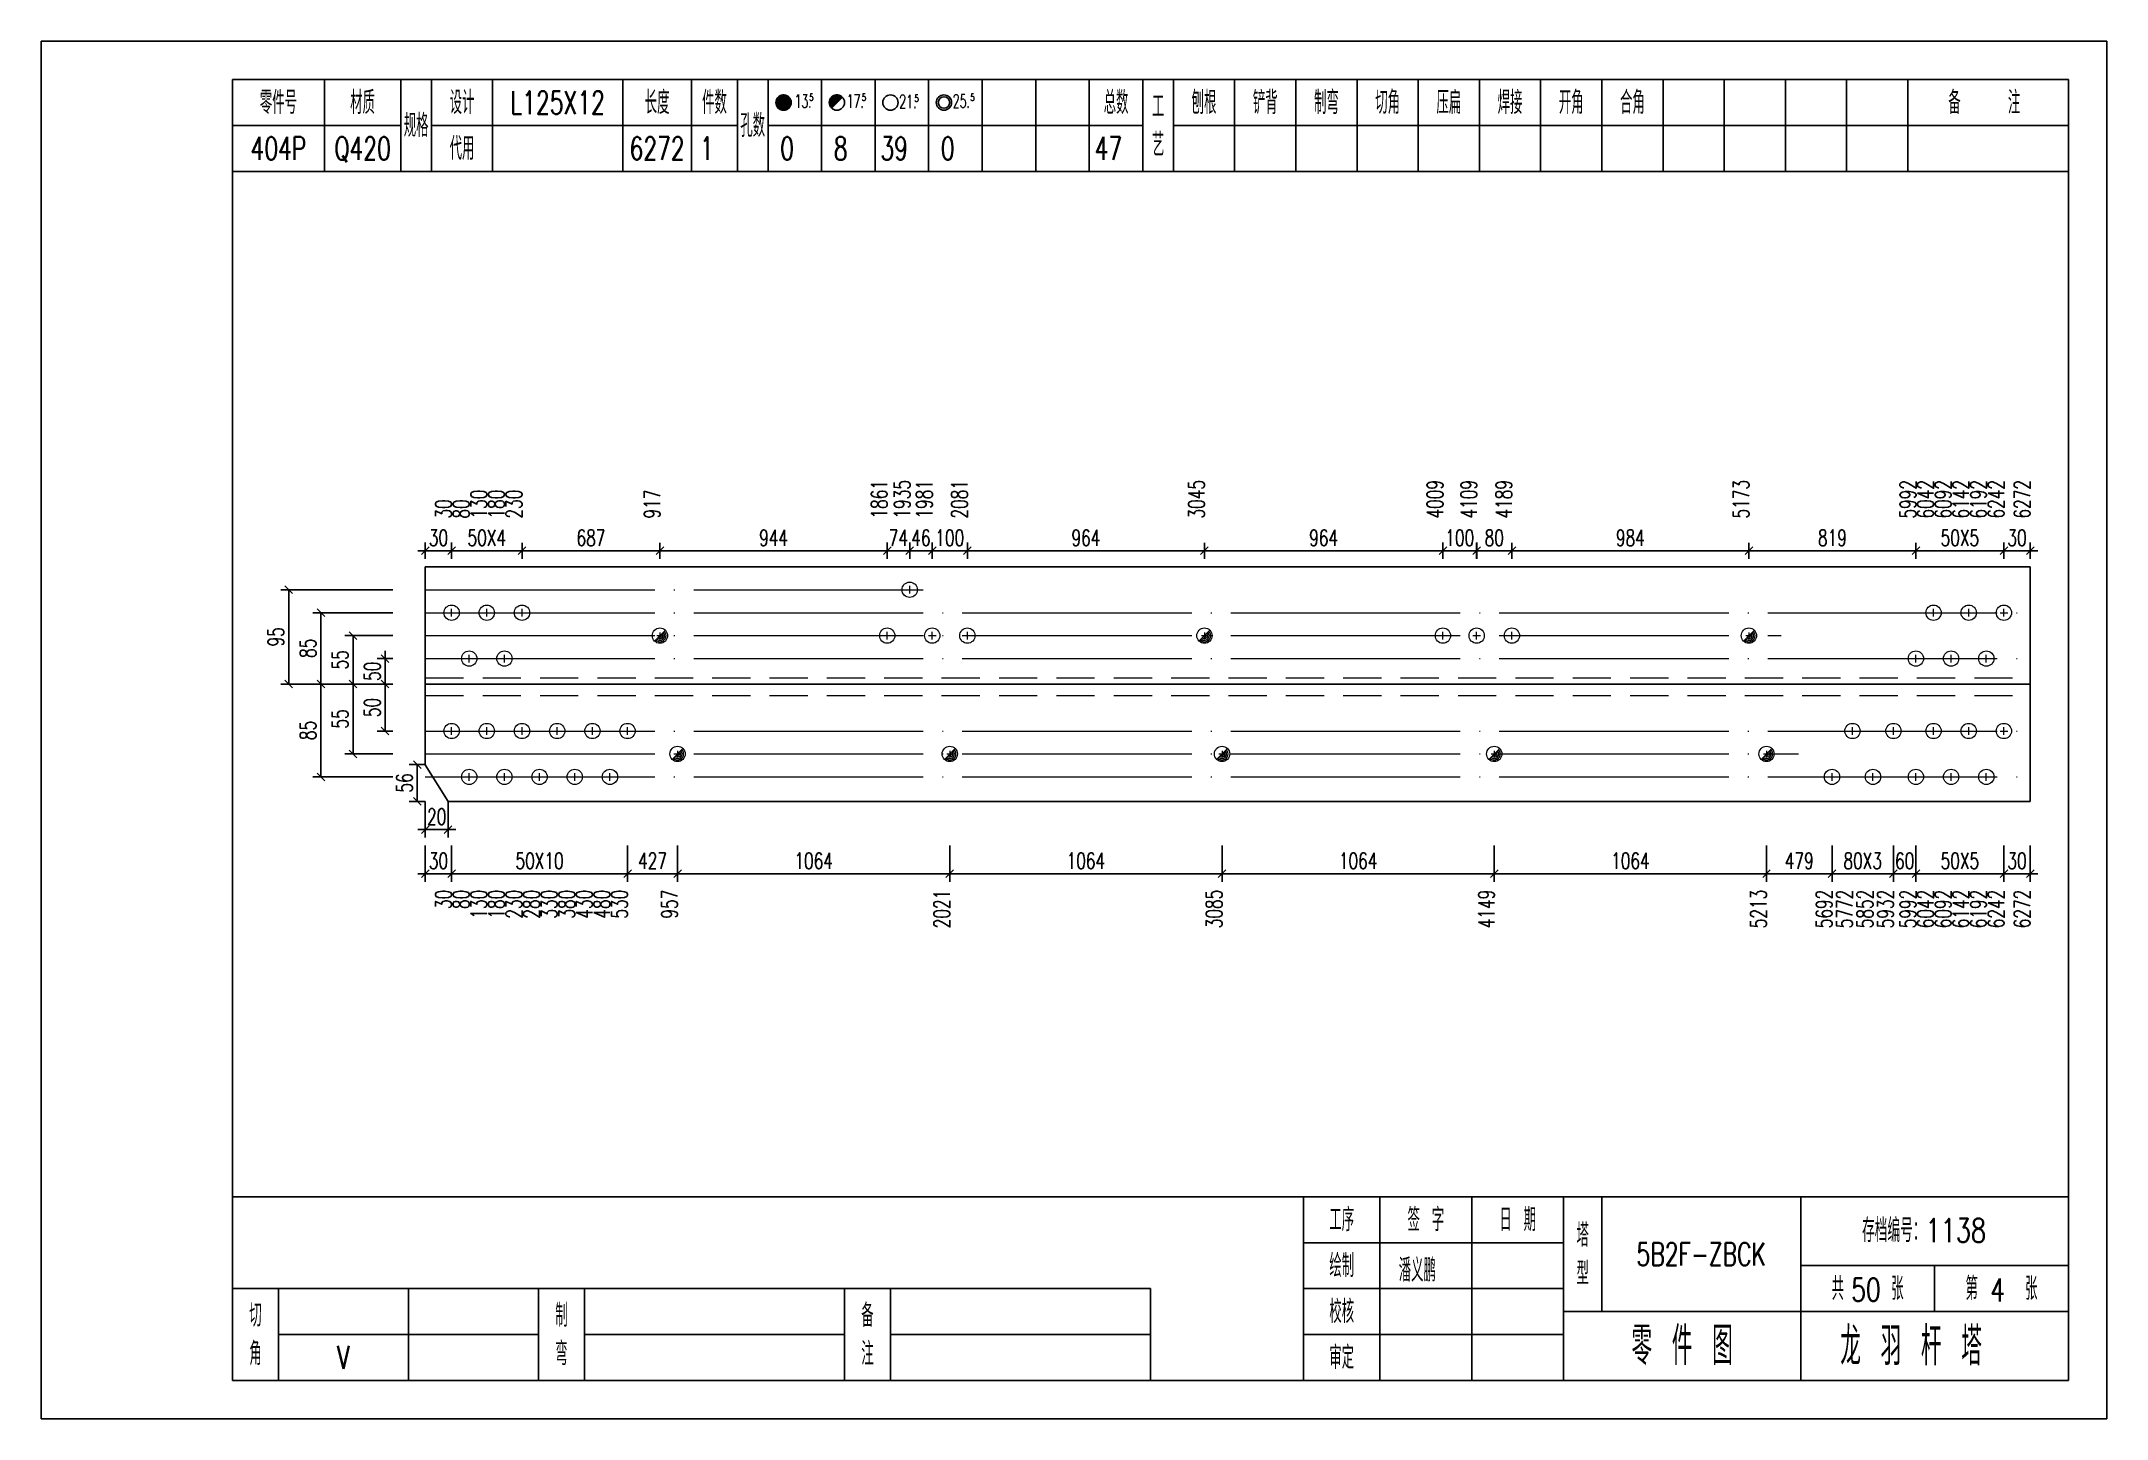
# Model space of a CAD drawing. Header units: millimetres. Extents: x 0 to 30240, y -10896 to -1348.
# Drawn here: x 810 to 1080, y -3152.2 to -2972.2 of the extents above; entities that cross this region are included whole.
import ezdxf
from ezdxf.enums import TextEntityAlignment as Align

# ---------------------------------------------------------------- set-up
doc = ezdxf.new("R2010")
doc.units = ezdxf.units.MM
doc.header["$LTSCALE"] = 20
doc.header["$PDMODE"] = 1
doc.linetypes.add('DASHDOT2X', pattern=[1.75, 1.5, -0.125, 0, -0.125])
doc.linetypes.add('HIDDEN', pattern=[0.375, 0.25, -0.125])
for name, color, linetype, lineweight in [('1', 7, 'Continuous', 25), ('11', 3, 'Continuous', 13), ('2', 1, 'HIDDEN', 13), ('5', 1, 'Continuous', 13), ('7', 2, 'DASHDOT2X', 13)]:
    doc.layers.add(name, color=color, linetype=linetype, lineweight=lineweight)
doc.styles.get("Standard").update_dxf_attribs({"font": 'simplex', "width": 0.7, "bigfont": 'gbhzfs.shx'})
doc.styles.add('SYMBOL_TXT', font='txt.shx', dxfattribs={"width": 0.6})
doc.styles.add('TITLE_TXT', font='simplex.shx', dxfattribs={"width": 0.75, "height": 2.5, "bigfont": 'gbhzfs.shx'})
doc.dimstyles.get("Standard").update_dxf_attribs({"dimtxt": 2.1, "dimasz": 1, "dimexe": 1.05, "dimexo": 0, "dimgap": 0.63, "dimtad": 1, "dimzin": 0, "dimdsep": 46, "dimtxsty": 'standard', "dimblk": 'OBLIQUE', "dimblk1": 'OBLIQUE', "dimblk2": 'OBLIQUE', "dimcen": 0.09, "dimadec": 0, "dimazin": 0, "dimtfac": 1, "dimtdec": 1, "dimtix": 1, "dimtmove": 0, "dimatfit": 3, "dimfxl": 0, "dimtolj": 1, "dimtzin": 0, "dimarcsym": 0})
pattern_1 = [(0, (-3, 0), (0, 0.0125), [])]

msp = doc.modelspace()

# ---------------------------------------------------------------- texts
at = {"style": 'TITLE_TXT', "width": 0.75}
for s, p in [('50', (1046.602, -3136.805)), ('4', (1064.791, -3136.851))]:
    msp.add_text(s, height=3, dxfattribs=at).set_placement(p)
at = {"layer": '1', "width": 0.7}
for s, p in [('L125X12', (877.5, -2980.162)), ('404P', (841, -2986.162)), ('Q420', (852, -2986.162)), ('6272', (890.5, -2986.162)), ('1', (897, -2986.162)), ('0', (907.5, -2986.162)), ('8', (914.5, -2986.162)), ('39', (921.5, -2986.162)), ('0', (928.5, -2986.162)), ('47', (949.5, -2986.162)), ('V', (849.5, -3144.162))]:
    msp.add_text(s, height=3, dxfattribs=at).set_placement(p, align=Align.MIDDLE_CENTER)
for s, p in [('130', (868.24, -3034.532)), ('180', (870.54, -3034.532)), ('230', (872.84, -3034.532)), ('917', (890.892, -3034.532)), ('1861', (920.595, -3034.532)), ('1935', (923.575, -3034.532)), ('1981', (926.482, -3034.532)), ('2081', (931.073, -3034.532)), ('3045', (962.071, -3034.532)), ('4009', (993.245, -3034.532)), ('4109', (997.66, -3034.532)), ('4189', (1002.25, -3034.532)), ('5173', (1033.249, -3034.532)), ('5992', (1055.076, -3034.532)), ('6042', (1057.376, -3034.532)), ('6092', (1059.676, -3034.532)), ('6142', (1061.976, -3034.532)), ('6192', (1064.276, -3034.532)), ('6242', (1066.6, -3034.532)), ('6272', (1070, -3034.532)), ('30', (863.64, -3034.532)), ('80', (865.94, -3034.532))]:
    msp.add_text(s, height=2.1, rotation=90, dxfattribs=at).set_placement(p)
for s, p in [('30', (863.64, -3083.042)), ('80', (865.94, -3083.042)), ('130', (868.24, -3083.042)), ('180', (870.54, -3083.042)), ('230', (872.84, -3083.042)), ('280', (875.14, -3083.042)), ('330', (877.44, -3083.042)), ('380', (879.74, -3083.042)), ('430', (882.04, -3083.042)), ('480', (884.34, -3083.042)), ('530', (886.64, -3083.042)), ('957', (893.183, -3083.042)), ('3085', (964.361, -3083.042)), ('4149', (999.96, -3083.042)), ('5213', (1035.535, -3083.042)), ('5692', (1044.104, -3083.042)), ('5772', (1046.78, -3083.042)), ('5852', (1049.456, -3083.042)), ('5932', (1052.137, -3083.042)), ('5992', (1055.076, -3083.042)), ('6042', (1057.376, -3083.042)), ('6092', (1059.676, -3083.042)), ('6142', (1061.976, -3083.042)), ('6192', (1064.276, -3083.042)), ('6242', (1066.6, -3083.042)), ('6272', (1070, -3083.042)), ('2021', (928.775, -3083.042))]:
    msp.add_text(s, height=2.1, rotation=90, dxfattribs=at).set_placement(p, align=Align.RIGHT)
at = {"layer": '1', "insert": (1027, -3130.662), "char_height": 3, "width": 26, "attachment_point": 5}
msp.add_mtext('5B2F-ZBCK', dxfattribs=at)

# ---------------------------------------------------------------- blocks, each defined once
blk = doc.blocks.new('_Oblique')
at = {"color": 0, "linetype": 'ByBlock', "lineweight": -2}
blk.add_line((-0.5, -0.5), (0.5, 0.5), dxfattribs=at)
blk = doc.blocks.new('*D6879')
at = {"layer": '1', "color": 0, "lineweight": -2}
for p, q in [((855.95, -3052.83), (853.9, -3052.83)), ((854.95, -3052.83), (854.95, -3051.83)), ((854.95, -3056.16), (854.95, -3052.83)), ((855.95, -3056.16), (853.9, -3056.16)), ((854.95, -3056.16), (854.95, -3057.16))]:
    blk.add_line(p, q, dxfattribs=at)
at = {"layer": 'Defpoints', "color": 0}
for p in [(854.95, -3052.83), (855.95, -3052.83), (855.95, -3056.16)]:
    blk.add_point(p, dxfattribs=at)
at = {"layer": '1', "color": 0, "lineweight": -2}
for p, rotation in [((854.95, -3052.83), 270), ((854.95, -3056.16), 90)]:
    blk.add_blockref('_Oblique', p, dxfattribs=dict(at, rotation=rotation))
at = {"layer": '1', "color": 0, "insert": (853.27, -3054.5), "char_height": 2.1, "attachment_point": 5, "rotation": 90}
blk.add_mtext('\\A1;50', dxfattribs=at)
blk = doc.blocks.new('*D6883')
at = {"layer": '11', "color": 0, "lineweight": -2}
for p, q in [((860.2, -3071.49), (860.2, -3076.22)), ((863.18, -3071.49), (863.18, -3076.22)), ((860.2, -3075.17), (859.2, -3075.17)), ((860.2, -3075.17), (863.18, -3075.17)), ((863.18, -3075.17), (864.18, -3075.17))]:
    blk.add_line(p, q, dxfattribs=at)
at = {"layer": 'Defpoints', "color": 0}
for p in [(860.2, -3071.49), (863.18, -3071.49), (863.18, -3075.17)]:
    blk.add_point(p, dxfattribs=at)
at = {"layer": '11', "color": 0, "lineweight": -2}
blk.add_blockref('_Oblique', (860.2, -3075.17), dxfattribs=at)
at = {"layer": '11', "color": 0, "lineweight": -2, "rotation": 180}
blk.add_blockref('_Oblique', (863.18, -3075.17), dxfattribs=at)
at = {"layer": '11', "color": 0, "insert": (861.69, -3073.49), "char_height": 2.1, "attachment_point": 5}
blk.add_mtext('\\A1;20', dxfattribs=at)
blk = doc.blocks.new('*D6884')
at = {"layer": '11', "color": 0, "lineweight": -2}
for p, q in [((860.2, -3066.69), (858.1, -3066.69)), ((859.15, -3066.69), (859.15, -3071.49)), ((860.2, -3071.49), (858.1, -3071.49))]:
    blk.add_line(p, q, dxfattribs=at)
at = {"layer": 'Defpoints', "color": 0}
for p in [(860.2, -3066.69), (859.15, -3071.49), (860.2, -3071.49)]:
    blk.add_point(p, dxfattribs=at)
at = {"layer": '11', "color": 0, "lineweight": -2}
for p, rotation in [((859.15, -3066.69), 90), ((859.15, -3071.49), 270)]:
    blk.add_blockref('_Oblique', p, dxfattribs=dict(at, rotation=rotation))
at = {"layer": '11', "color": 0, "insert": (857.47, -3069.09), "char_height": 2.1, "attachment_point": 5, "rotation": 90}
blk.add_mtext('\\A1;56', dxfattribs=at)
blk = doc.blocks.new('*D6885')
at = {"layer": '11', "color": 0, "lineweight": -2}
for p, q in [((1066.56, -3038.73), (1065.56, -3038.73)), ((1066.56, -3039.78), (1066.56, -3037.68)), ((1066.56, -3038.73), (1070, -3038.73)), ((1070, -3039.78), (1070, -3037.68)), ((1070, -3038.73), (1071, -3038.73))]:
    blk.add_line(p, q, dxfattribs=at)
at = {"layer": 'Defpoints', "color": 0}
for p in [(1066.56, -3039.78), (1070, -3038.73), (1070, -3039.78)]:
    blk.add_point(p, dxfattribs=at)
at = {"layer": '11', "color": 0, "lineweight": -2}
blk.add_blockref('_Oblique', (1066.56, -3038.73), dxfattribs=at)
at = {"layer": '11', "color": 0, "lineweight": -2, "rotation": 180}
blk.add_blockref('_Oblique', (1070, -3038.73), dxfattribs=at)
at = {"layer": '11', "color": 0, "insert": (1068.28, -3037.05), "char_height": 2.1, "attachment_point": 5}
blk.add_mtext('\\A1;30', dxfattribs=at)
blk = doc.blocks.new('*D6890')
at = {"layer": '11', "color": 0, "lineweight": -2}
for p, q in [((993.23, -3038.73), (992.23, -3038.73)), ((993.23, -3039.78), (993.23, -3037.68)), ((993.23, -3038.73), (997.64, -3038.73)), ((997.64, -3039.78), (997.64, -3037.68)), ((997.64, -3038.73), (998.64, -3038.73))]:
    blk.add_line(p, q, dxfattribs=at)
at = {"layer": 'Defpoints', "color": 0}
for p in [(993.23, -3039.78), (997.64, -3038.73), (997.64, -3039.78)]:
    blk.add_point(p, dxfattribs=at)
at = {"layer": '11', "color": 0, "lineweight": -2}
blk.add_blockref('_Oblique', (993.23, -3038.73), dxfattribs=at)
at = {"layer": '11', "color": 0, "lineweight": -2, "rotation": 180}
blk.add_blockref('_Oblique', (997.64, -3038.73), dxfattribs=at)
at = {"layer": '11', "color": 0, "insert": (995.43, -3037.05), "char_height": 2.1, "attachment_point": 5}
blk.add_mtext('\\A1;100', dxfattribs=at)
blk = doc.blocks.new('*D6893')
at = {"layer": '11', "color": 0, "lineweight": -2}
for p, q in [((926.46, -3038.73), (925.46, -3038.73)), ((926.46, -3039.78), (926.46, -3037.68)), ((926.46, -3038.73), (931.06, -3038.73)), ((931.06, -3039.78), (931.06, -3037.68)), ((931.06, -3038.73), (932.06, -3038.73))]:
    blk.add_line(p, q, dxfattribs=at)
at = {"layer": 'Defpoints', "color": 0}
for p in [(926.46, -3039.78), (931.06, -3038.73), (931.06, -3039.78)]:
    blk.add_point(p, dxfattribs=at)
at = {"layer": '11', "color": 0, "lineweight": -2}
blk.add_blockref('_Oblique', (926.46, -3038.73), dxfattribs=at)
at = {"layer": '11', "color": 0, "lineweight": -2, "rotation": 180}
blk.add_blockref('_Oblique', (931.06, -3038.73), dxfattribs=at)
at = {"layer": '11', "color": 0, "insert": (928.76, -3037.05), "char_height": 2.1, "attachment_point": 5}
blk.add_mtext('\\A1;100', dxfattribs=at)
blk = doc.blocks.new('*D6894')
at = {"layer": '11', "color": 0, "lineweight": -2}
for p, q in [((923.52, -3038.73), (922.52, -3038.73)), ((923.52, -3039.78), (923.52, -3037.68)), ((923.52, -3038.73), (926.46, -3038.73)), ((926.46, -3039.78), (926.46, -3037.68)), ((926.46, -3038.73), (927.46, -3038.73))]:
    blk.add_line(p, q, dxfattribs=at)
at = {"layer": 'Defpoints', "color": 0}
for p in [(923.52, -3039.78), (926.46, -3038.73), (926.46, -3039.78)]:
    blk.add_point(p, dxfattribs=at)
at = {"layer": '11', "color": 0, "lineweight": -2}
blk.add_blockref('_Oblique', (923.52, -3038.73), dxfattribs=at)
at = {"layer": '11', "color": 0, "lineweight": -2, "rotation": 180}
blk.add_blockref('_Oblique', (926.46, -3038.73), dxfattribs=at)
at = {"layer": '11', "color": 0, "insert": (924.99, -3037.05), "char_height": 2.1, "attachment_point": 5}
blk.add_mtext('\\A1;46', dxfattribs=at)
blk = doc.blocks.new('*D6895')
at = {"layer": '11', "color": 0, "lineweight": -2}
for p, q in [((920.58, -3038.73), (919.58, -3038.73)), ((920.58, -3039.78), (920.58, -3037.68)), ((920.58, -3038.73), (923.52, -3038.73)), ((923.52, -3039.78), (923.52, -3037.68)), ((923.52, -3038.73), (924.52, -3038.73))]:
    blk.add_line(p, q, dxfattribs=at)
at = {"layer": 'Defpoints', "color": 0}
for p in [(920.58, -3039.78), (923.52, -3038.73), (923.52, -3039.78)]:
    blk.add_point(p, dxfattribs=at)
at = {"layer": '11', "color": 0, "lineweight": -2}
blk.add_blockref('_Oblique', (920.58, -3038.73), dxfattribs=at)
at = {"layer": '11', "color": 0, "lineweight": -2, "rotation": 180}
blk.add_blockref('_Oblique', (923.52, -3038.73), dxfattribs=at)
at = {"layer": '11', "color": 0, "insert": (922.05, -3037.05), "char_height": 2.1, "attachment_point": 5}
blk.add_mtext('\\A1;74', dxfattribs=at)
blk = doc.blocks.new('*D6899')
at = {"layer": '11', "color": 0, "lineweight": -2}
for p, q in [((860.2, -3038.73), (859.2, -3038.73)), ((860.2, -3039.78), (860.2, -3037.68)), ((860.2, -3038.73), (863.64, -3038.73)), ((863.64, -3039.78), (863.64, -3037.68)), ((863.64, -3038.73), (864.64, -3038.73))]:
    blk.add_line(p, q, dxfattribs=at)
at = {"layer": 'Defpoints', "color": 0}
for p in [(860.2, -3039.78), (863.64, -3038.73), (863.64, -3039.78)]:
    blk.add_point(p, dxfattribs=at)
at = {"layer": '11', "color": 0, "lineweight": -2}
blk.add_blockref('_Oblique', (860.2, -3038.73), dxfattribs=at)
at = {"layer": '11', "color": 0, "lineweight": -2, "rotation": 180}
blk.add_blockref('_Oblique', (863.64, -3038.73), dxfattribs=at)
at = {"layer": '11', "color": 0, "insert": (861.92, -3037.05), "char_height": 2.1, "attachment_point": 5}
blk.add_mtext('\\A1;30', dxfattribs=at)
blk = doc.blocks.new('*D6900')
at = {"layer": '11', "color": 0, "lineweight": -2}
for p, q in [((1066.56, -3077.27), (1066.56, -3081.99)), ((1070, -3077.27), (1070, -3081.99)), ((1066.56, -3080.94), (1065.56, -3080.94)), ((1066.56, -3080.94), (1070, -3080.94)), ((1070, -3080.94), (1071, -3080.94))]:
    blk.add_line(p, q, dxfattribs=at)
at = {"layer": 'Defpoints', "color": 0}
for p in [(1066.56, -3077.27), (1070, -3077.27), (1070, -3080.94)]:
    blk.add_point(p, dxfattribs=at)
at = {"layer": '11', "color": 0, "lineweight": -2}
blk.add_blockref('_Oblique', (1066.56, -3080.94), dxfattribs=at)
at = {"layer": '11', "color": 0, "lineweight": -2, "rotation": 180}
blk.add_blockref('_Oblique', (1070, -3080.94), dxfattribs=at)
at = {"layer": '11', "color": 0, "insert": (1068.28, -3079.26), "char_height": 2.1, "attachment_point": 5}
blk.add_mtext('\\A1;30', dxfattribs=at)
blk = doc.blocks.new('*D6902')
at = {"layer": '11', "color": 0, "lineweight": -2}
for p, q in [((1052.12, -3077.27), (1052.12, -3081.99)), ((1055.06, -3077.27), (1055.06, -3081.99)), ((1052.12, -3080.94), (1051.12, -3080.94)), ((1052.12, -3080.94), (1055.06, -3080.94)), ((1055.06, -3080.94), (1056.06, -3080.94))]:
    blk.add_line(p, q, dxfattribs=at)
at = {"layer": 'Defpoints', "color": 0}
for p in [(1052.12, -3077.27), (1055.06, -3077.27), (1055.06, -3080.94)]:
    blk.add_point(p, dxfattribs=at)
at = {"layer": '11', "color": 0, "lineweight": -2}
blk.add_blockref('_Oblique', (1052.12, -3080.94), dxfattribs=at)
at = {"layer": '11', "color": 0, "lineweight": -2, "rotation": 180}
blk.add_blockref('_Oblique', (1055.06, -3080.94), dxfattribs=at)
at = {"layer": '11', "color": 0, "insert": (1053.59, -3079.26), "char_height": 2.1, "attachment_point": 5}
blk.add_mtext('\\A1;60', dxfattribs=at)
blk = doc.blocks.new('*D6911')
at = {"layer": '11', "color": 0, "lineweight": -2}
for p, q in [((860.2, -3077.27), (860.2, -3081.99)), ((863.64, -3077.27), (863.64, -3081.99)), ((860.2, -3080.94), (859.2, -3080.94)), ((860.2, -3080.94), (863.64, -3080.94)), ((863.64, -3080.94), (864.64, -3080.94))]:
    blk.add_line(p, q, dxfattribs=at)
at = {"layer": 'Defpoints', "color": 0}
for p in [(860.2, -3077.27), (863.64, -3077.27), (863.64, -3080.94)]:
    blk.add_point(p, dxfattribs=at)
at = {"layer": '11', "color": 0, "lineweight": -2}
blk.add_blockref('_Oblique', (860.2, -3080.94), dxfattribs=at)
at = {"layer": '11', "color": 0, "lineweight": -2, "rotation": 180}
blk.add_blockref('_Oblique', (863.64, -3080.94), dxfattribs=at)
at = {"layer": '11', "color": 0, "insert": (861.92, -3079.26), "char_height": 2.1, "attachment_point": 5}
blk.add_mtext('\\A1;30', dxfattribs=at)
blk = doc.blocks.new('M20')
for p, q in [((-0.5, 0), (0.5, 0)), ((0, -0.5), (0, 0.5))]:
    blk.add_line(p, q)
blk.add_circle((0, 0), 1)
blk = doc.blocks.new('M16')
for p, q in [((-0.71, -0.71), (0.71, 0.71)), ((-0.4, 0), (0.4, 0)), ((0, 0.4), (0, -0.4))]:
    blk.add_line(p, q)
blk.add_circle((0, 0), 1)
for radius in [0.8, 0.6, 0.4, 0.2]:
    blk.add_arc((0, 0), radius, 225, 45)
blk = doc.blocks.new('M12_HOLE')
h = blk.add_hatch()
h.set_pattern_fill('LINE', scale=0.1, style=0)
h.set_pattern_definition(pattern_1)
h.paths.add_polyline_path([(-5, 0, 1), (-1, 0, 1)])
at = {"color": 7}
blk.add_circle((-3, 0), 2, dxfattribs=at)
at = {"color": 7, "attachment_point": 1, "style": 'SYMBOL_TXT'}
for s, insert, char_height, width in [('13\\f??|b0|i0|c0|p54;.', (-0.12, 2.11), 3.5, 5.7075), ('5', (3.74, 2.26), 1.8, 2.9309)]:
    blk.add_mtext(s, dxfattribs=dict(at, insert=insert, char_height=char_height, width=width))
blk = doc.blocks.new('M16_HOLE')
h = blk.add_hatch()
h.set_pattern_fill('LINE', scale=0.1, style=0)
h.set_pattern_definition(pattern_1)
h.paths.add_polyline_path([(-1.59, 1.41, 0.668179), (-5, 0, 0.198912), (-4.41, -1.41)])
at = {"color": 7}
blk.add_circle((-3, 0), 2, dxfattribs=at)
at = {"color": 7, "attachment_point": 1, "style": 'SYMBOL_TXT'}
for s, insert, char_height, width in [('17.', (-0.44, 2.13), 3.5, 6.3164), ('5', (3.56, 2.25), 1.8, 1.822)]:
    blk.add_mtext(s, dxfattribs=dict(at, insert=insert, char_height=char_height, width=width))
blk = doc.blocks.new('M20_HOLE')
at = {"color": 7}
blk.add_circle((-3, 0), 2, dxfattribs=at)
at = {"color": 7, "attachment_point": 1, "style": 'SYMBOL_TXT'}
for s, insert, char_height, width in [('21.', (-0.69, 2.01), 3.5, 6.0735), ('5', (3.32, 2.01), 1.8, 1.4576)]:
    blk.add_mtext(s, dxfattribs=dict(at, insert=insert, char_height=char_height, width=width))
blk = doc.blocks.new('M24_HOLE')
at = {"color": 7}
for radius in [2, 1.5]:
    blk.add_circle((-3, 0), radius, dxfattribs=at)
at = {"color": 7, "attachment_point": 1, "style": 'SYMBOL_TXT'}
for s, insert, char_height, width in [('25.', (-0.69, 2.13), 3.5, 2.4294), ('5', (3.93, 2.25), 1.8, 1.9435)]:
    blk.add_mtext(s, dxfattribs=dict(at, insert=insert, char_height=char_height, width=width))
blk = doc.blocks.new('JgCard')
for p, q in [((270, 180), (0, 180)), ((0, 180), (0, 0)), ((270, 0), (270, 180)), ((265, 175), (25, 175)), ((25, 175), (25, 5)), ((37, 175), (37, 163)), ((47, 175), (47, 163)), ((51, 175), (51, 163)), ((59, 175), (59, 163)), ((76, 175), (76, 163)), ((85, 175), (85, 163)), ((91, 175), (91, 163)), ((95, 175), (95, 163)), ((102, 175), (102, 163)), ((109, 175), (109, 163)), ((116, 175), (116, 163)), ((123, 175), (123, 163)), ((130, 175), (130, 163)), ((137, 175), (137, 163)), ((144, 175), (144, 163)), ((148, 175), (148, 163)), ((156, 175), (156, 163)), ((164, 175), (164, 163)), ((172, 175), (172, 163)), ((180, 175), (180, 163)), ((188, 175), (188, 163)), ((196, 175), (196, 163)), ((204, 175), (204, 163)), ((212, 175), (212, 163)), ((220, 175), (220, 163)), ((228, 175), (228, 163)), ((236, 175), (236, 163)), ((244, 175), (244, 163)), ((265, 5), (265, 175)), ((25, 169), (47, 169)), ((51, 169), (91, 169)), ((95, 169), (144, 169)), ((148, 169), (265, 169)), ((25, 163), (265, 163)), ((25, 29), (265, 29)), ((165, 5), (165, 29)), ((175, 5), (175, 29)), ((187, 5), (187, 29)), ((199, 5), (199, 29)), ((204, 29), (204, 14)), ((230, 5), (230, 29)), ((165, 23), (199, 23)), ((230, 20), (265, 20)), ((247.5, 20), (247.5, 14)), ((25, 17), (145, 17)), ((31, 5), (31, 17)), ((48, 17), (48, 5)), ((65, 5), (65, 17)), ((71, 5), (71, 17)), ((105, 5), (105, 17)), ((111, 5), (111, 17)), ((145, 5), (145, 17)), ((165, 17), (199, 17)), ((199, 14), (265, 14)), ((31, 11), (65, 11)), ((71, 11), (105, 11)), ((111, 11), (145, 11)), ((165, 11), (199, 11)), ((25, 5), (265, 5)), ((0, 0), (270, 0))]:
    blk.add_line(p, q)
blk.add_lwpolyline([(96.03, 171.99, -1), (98.03, 171.99, -1)], format="xyb", close=True)
blk.add_point((145, 96))
at = {"xscale": 0.5, "yscale": 0.5, "zscale": 0.5}
for name, p in [('M12_HOLE', (98.53, 171.99)), ('M16_HOLE', (105.5, 172)), ('M20_HOLE', (112.5, 172)), ('M24_HOLE', (119.5, 172))]:
    blk.add_blockref(name, p, dxfattribs=at)
at = {"style": 'TITLE_TXT', "width": 0.75}
for s, height, p in [('存档编号：1138', 3.076, (238.02, 23.07)), ('潘义鹏', 3, (177.45, 17.91)), ('龙 羽 杆 塔', 5, (235.17, 6.97))]:
    blk.add_text(s, height=height, dxfattribs=at).set_placement(p)
at = {"attachment_point": 5, "style": 'TITLE_TXT'}
for s, insert, char_height, width in [('零件号', (31, 172), 3, 15), ('材质', (42, 172), 3, 8), ('设计', (55, 172), 3, 8), ('长度', (80.5, 172), 3, 8), ('件数', (88, 172), 3, 6), ('总数', (140.5, 172), 3, 7), ('工\\P艺', (146, 169), 3, 4), ('刨根', (152, 172), 3, 8), ('铲背', (160, 172), 3, 8), ('制弯', (168, 172), 3, 8), ('切角', (176, 172), 3, 8), ('压扁', (184, 172), 3, 8), ('焊接', (192, 172), 3, 8), ('开角', (200, 172), 3, 8), ('合角', (208, 172), 3, 8), ('备    注', (254, 172), 3, 22), ('规格', (49, 169), 3, 4), ('孔数', (93, 169), 3, 4), ('代用', (55, 166), 3, 8), ('工序', (170, 26), 3, 10), ('签 字', (181, 26), 3, 12), ('日 期', (193, 26), 3, 12), ('塔\\P型', (201.5, 21.5), 3, 5), ('绘制', (170, 20), 3, 10), ('共    张', (238.75, 17), 3, 17.5), ('第    张', (256.25, 17), 3, 17.5), ('切\\P角', (28, 11), 3, 6), ('制\\P弯', (68, 11), 3, 6), ('备\\P注', (108, 11), 3, 6), ('校核', (170, 14), 3, 10), ('零 件 图', (214.5, 9.5), 5, 31), ('审定', (170, 8), 3, 10)]:
    blk.add_mtext(s, dxfattribs=dict(at, insert=insert, char_height=char_height, width=width))

# ---------------------------------------------------------------- dimensions: what is measured, and where the dimension line sits
at = {"layer": '1'}
for base, p1, p2, text in [((842.35, -3043.832), (855.95, -3056.162), (855.95, -3043.832), '95'), ((846.55, -3046.832), (855.95, -3056.162), (855.95, -3046.832), '85'), ((850.75, -3049.832), (855.95, -3056.162), (855.95, -3049.832), '55'), ((846.55, -3056.162), (855.95, -3068.294), (855.95, -3056.162), '85'), ((850.75, -3056.162), (855.95, -3065.294), (855.95, -3056.162), '55'), ((854.95, -3056.162), (855.95, -3062.294), (855.95, -3056.162), '50')]:
    msp.add_linear_dim(base=base, p1=p1, p2=p2, angle=90, text=text, dimstyle='standard', dxfattribs=at).render()
dim = msp.add_linear_dim(base=(854.95, -3052.832), p1=(855.95, -3056.162), p2=(855.95, -3052.832), angle=90, text='50', dimstyle='standard', dxfattribs=at)
dim.commit()
dim.dimension.update_dxf_attribs({"geometry": '*D6879', "text_midpoint": (853.27, -3054.497)})
at = {"layer": '11'}
for base, p1, p2, text, picture, middle in [((863.64, -3038.732), (860.2, -3039.782), (863.64, -3039.782), '30', '*D6899', (861.92, -3037.052)), ((923.521, -3038.732), (920.581, -3039.782), (923.521, -3039.782), '74', '*D6895', (922.051, -3037.052)), ((926.461, -3038.732), (923.521, -3039.782), (926.461, -3039.782), '46', '*D6894', (924.991, -3037.052)), ((931.061, -3038.732), (926.461, -3039.782), (931.061, -3039.782), '100', '*D6893', (928.761, -3037.052)), ((997.639, -3038.732), (993.229, -3039.782), (997.639, -3039.782), '100', '*D6890', (995.434, -3037.052)), ((1070, -3038.732), (1066.56, -3039.782), (1070, -3039.782), '30', '*D6885', (1068.28, -3037.052)), ((863.181, -3075.167), (860.2, -3071.492), (863.181, -3071.492), '20', '*D6883', (861.691, -3073.487)), ((863.64, -3080.942), (860.2, -3077.267), (863.64, -3077.267), '30', '*D6911', (861.92, -3079.262)), ((1055.06, -3080.942), (1052.12, -3077.267), (1055.06, -3077.267), '60', '*D6902', (1053.59, -3079.262)), ((1070, -3080.942), (1066.56, -3077.267), (1070, -3077.267), '30', '*D6900', (1068.28, -3079.262))]:
    dim = msp.add_linear_dim(base=base, p1=p1, p2=p2, text=text, dimstyle='standard', dxfattribs=at)
    dim.commit()
    dim.dimension.update_dxf_attribs({"geometry": picture, "text_midpoint": middle})
for base, p1, p2, text in [((872.84, -3038.732), (863.64, -3039.782), (872.84, -3039.782), '50X4'), ((890.872, -3038.732), (872.84, -3039.782), (890.872, -3039.782), '687'), ((920.581, -3038.732), (890.872, -3039.782), (920.581, -3039.782), '944'), ((962.05, -3038.732), (931.061, -3039.782), (962.05, -3039.782), '964'), ((993.229, -3038.732), (962.05, -3039.782), (993.229, -3039.782), '964'), ((1002.239, -3038.732), (997.639, -3039.782), (1002.239, -3039.782), '80'), ((1033.228, -3038.732), (1002.239, -3039.782), (1033.228, -3039.782), '984'), ((1055.06, -3038.732), (1033.228, -3039.782), (1055.06, -3039.782), '819'), ((1066.56, -3038.732), (1055.06, -3039.782), (1066.56, -3039.782), '50X5'), ((886.64, -3080.942), (863.64, -3077.267), (886.64, -3077.267), '50X10'), ((893.172, -3080.942), (886.64, -3077.267), (893.172, -3077.267), '427'), ((928.761, -3080.942), (893.172, -3077.267), (928.761, -3077.267), '1064'), ((964.35, -3080.942), (928.761, -3077.267), (964.35, -3077.267), '1064'), ((999.939, -3080.942), (964.35, -3077.267), (999.939, -3077.267), '1064'), ((1035.528, -3080.942), (999.939, -3077.267), (1035.528, -3077.267), '1064'), ((1044.092, -3080.942), (1035.528, -3077.267), (1044.092, -3077.267), '479'), ((1052.12, -3080.942), (1044.092, -3077.267), (1052.12, -3077.267), '80X3'), ((1066.56, -3080.942), (1055.06, -3077.267), (1066.56, -3077.267), '50X5')]:
    msp.add_linear_dim(base=base, p1=p1, p2=p2, text=text, dimstyle='standard', dxfattribs=at).render()
dim = msp.add_linear_dim(base=(859.15, -3071.492), p1=(860.2, -3066.694), p2=(860.2, -3071.492), angle=90, text='56', dimstyle='standard', dxfattribs=at)
dim.commit()
dim.dimension.update_dxf_attribs({"geometry": '*D6884', "text_midpoint": (857.47, -3069.093)})

# ---------------------------------------------------------------- linework, layer by layer
at = {"layer": '1'}
for p, q in [((860.2, -3040.832), (1070, -3040.832)), ((860.2, -3040.832), (860.2, -3056.162)), ((1070, -3040.832), (1070, -3071.492)), ((860.2, -3056.162), (1070, -3056.162)), ((860.2, -3066.694), (860.2, -3056.162)), ((863.181, -3071.492), (860.2, -3066.694)), ((863.181, -3071.492), (1070, -3071.492))]:
    msp.add_line(p, q, dxfattribs=at)
at = {"layer": '2'}
for p, q in [((860.2, -3055.363), (1070, -3055.363)), ((860.2, -3057.634), (1070, -3057.634))]:
    msp.add_line(p, q, dxfattribs=at)
at = {"layer": '7'}
for p, q in [((860.2, -3043.832), (927.721, -3043.832)), ((860.2, -3046.832), (1070.76, -3046.832)), ((860.2, -3049.832), (1037.428, -3049.832)), ((860.2, -3052.832), (1068.46, -3052.832)), ((860.2, -3062.294), (1070.76, -3062.294)), ((860.2, -3065.294), (1039.728, -3065.294)), ((860.2, -3068.294), (1068.46, -3068.294))]:
    msp.add_line(p, q, dxfattribs=at)

# ---------------------------------------------------------------- block references
at = {"layer": '1'}
msp.add_blockref('JgCard', (810, -3152.162), dxfattribs=at)
at = {"layer": '5'}
for name, p in [('M20', (923.521, -3043.832)), ('M20', (863.64, -3046.832)), ('M20', (868.24, -3046.832)), ('M20', (872.84, -3046.832)), ('M20', (1057.36, -3046.832)), ('M20', (1061.96, -3046.832)), ('M20', (1066.56, -3046.832)), ('M16', (890.872, -3049.832)), ('M20', (920.581, -3049.832)), ('M20', (926.461, -3049.832)), ('M20', (931.061, -3049.832)), ('M16', (962.05, -3049.832)), ('M20', (993.229, -3049.832)), ('M20', (997.639, -3049.832)), ('M20', (1002.239, -3049.832)), ('M16', (1033.228, -3049.832)), ('M20', (865.94, -3052.832)), ('M20', (870.54, -3052.832)), ('M20', (1055.06, -3052.832)), ('M20', (1059.66, -3052.832)), ('M20', (1064.26, -3052.832)), ('M20', (863.64, -3062.294)), ('M20', (868.24, -3062.294)), ('M20', (872.84, -3062.294)), ('M20', (877.44, -3062.294)), ('M20', (882.04, -3062.294)), ('M20', (886.64, -3062.294)), ('M20', (1046.768, -3062.294)), ('M20', (1052.12, -3062.294)), ('M20', (1057.36, -3062.294)), ('M20', (1061.96, -3062.294)), ('M20', (1066.56, -3062.294)), ('M16', (893.172, -3065.294)), ('M16', (928.761, -3065.294)), ('M16', (964.35, -3065.294)), ('M16', (999.939, -3065.294)), ('M16', (1035.528, -3065.294)), ('M20', (865.94, -3068.294)), ('M20', (870.54, -3068.294)), ('M20', (875.14, -3068.294)), ('M20', (879.74, -3068.294)), ('M20', (884.34, -3068.294)), ('M20', (1044.092, -3068.294)), ('M20', (1049.444, -3068.294)), ('M20', (1055.06, -3068.294)), ('M20', (1059.66, -3068.294)), ('M20', (1064.26, -3068.294))]:
    msp.add_blockref(name, p, dxfattribs=at)

msp.set_redraw_order([(e.dxf.handle, doc.entitydb.next_handle()) for e in msp.query("TEXT MTEXT ATTDEF DIMENSION ARC_DIMENSION")])  # texts and dimensions are drawn at this point

doc.saveas('drawing.dxf')
